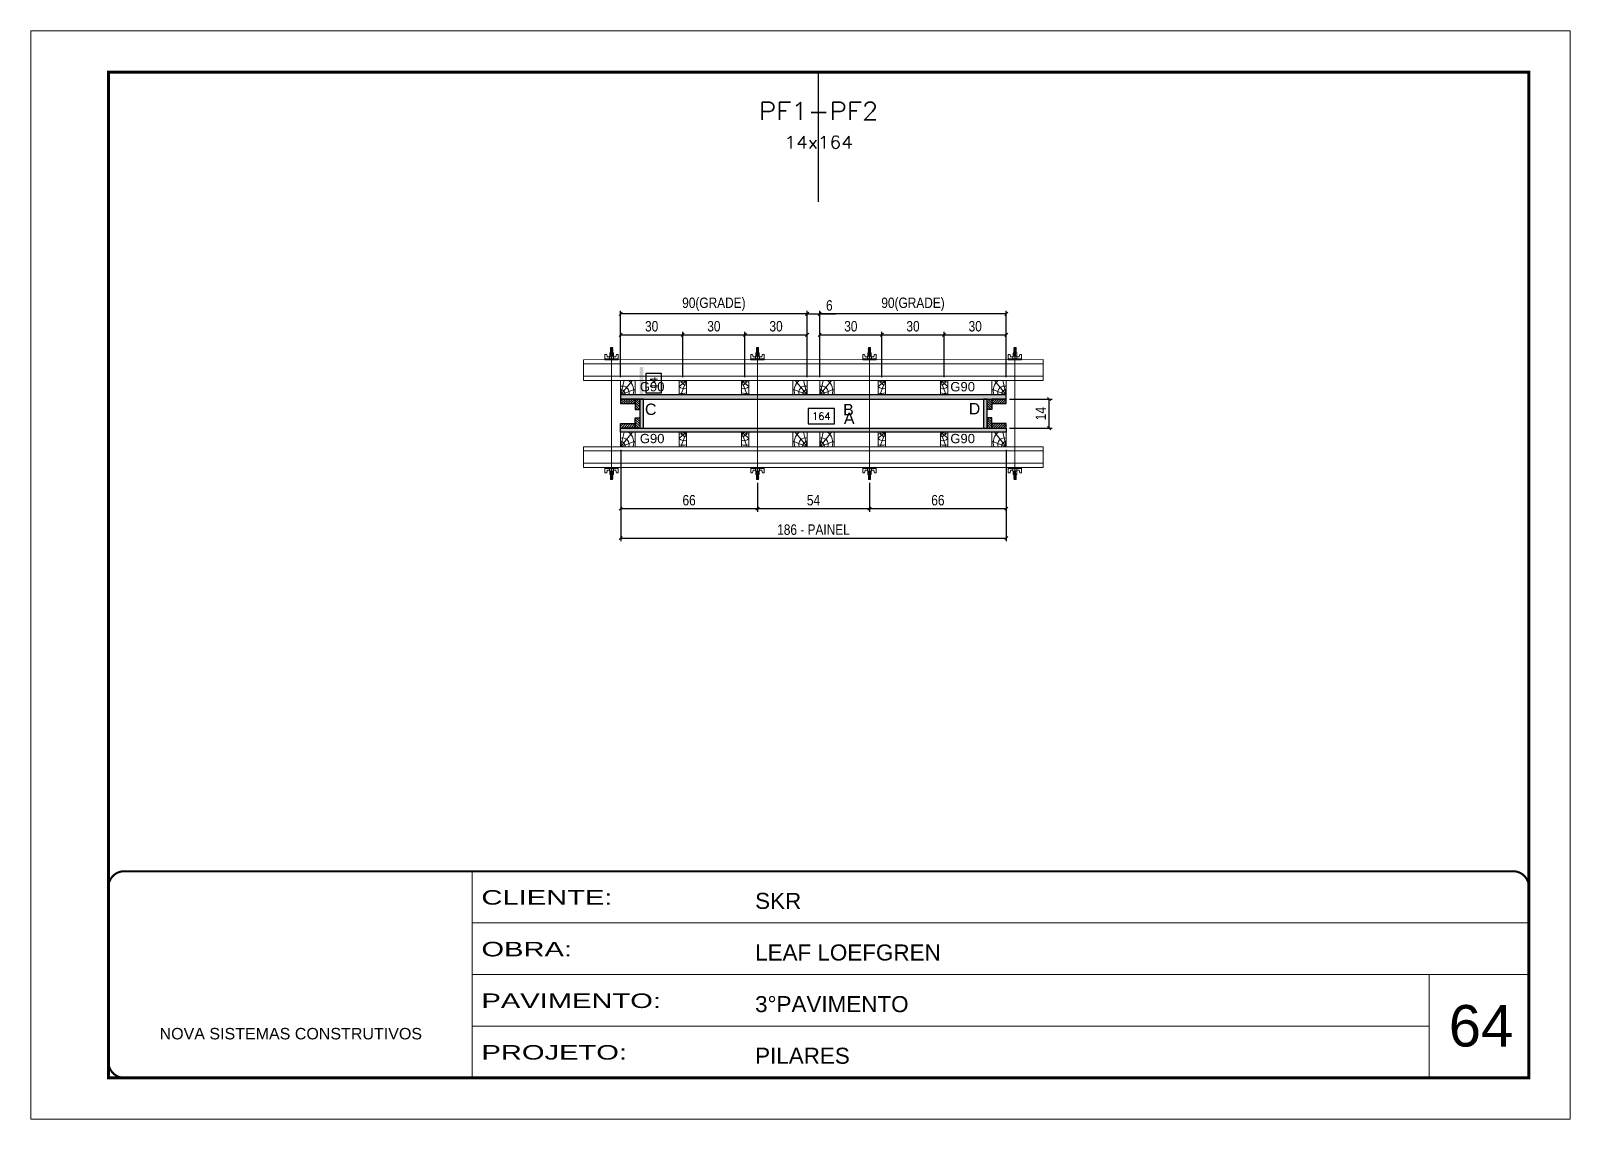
# Model space of a CAD drawing. Extents: x 14400 to 27878, y -21631 to 6985.
# Drawn here: x 19168 to 20653, y -11294 to -10244 of the extents above; entities that cross this region are included whole.
import ezdxf
from ezdxf.enums import TextEntityAlignment as Align

# ---------------------------------------------------------------- set-up
doc = ezdxf.new("R2010")
doc.units = 0
for name, pattern in [('CONTINUO', [0]), ('DASHED', [0.75, 0.5, -0.25]), ('HIDDEN', [0.375, 0.25, -0.125])]:
    doc.linetypes.add(name, pattern=pattern)
for name, color, linetype, lineweight in [('CARIMBO', 255, 'Continuous', 9), ('Folhas', 255, 'Continuous', 9), ('Hachura', 251, 'Continuous', 9), ('Madeira', 126, 'Continuous', 18), ('Perfil Metálico', 224, 'Continuous', 18), ('SARRAFO DE PRESSAO', 251, 'DASHED', 9), ('Texto Seção', 7, 'Continuous', 15)]:
    doc.layers.add(name, color=color, linetype=linetype, lineweight=lineweight)
for name, color, linetype in [('CHAPA', 1, 'Continuous'), ('COTA', 241, 'Continuous'), ('MEIO_PONT', 93, 'Continuous'), ('SARRAFO', 251, 'Continuous'), ('Texto de Titulo', 7, 'Continuous'), ('Texto Qtd Sarr', 242, 'Continuous'), ('TEXTO_GERAL', 7, 'Continuous')]:
    doc.layers.add(name, color=color, linetype=linetype)
doc.styles.add('ARIAL', font='arial.ttf')
doc.styles.add('COTA TECNICA 2X', font='techl___.ttf', dxfattribs={"height": 10})
doc.styles.add('ROMANS', font='romans.shx')
doc.styles.add('SANSSERIF', font='sas_____.pfb')
doc.styles.add('Tecnologia', font='')
doc.styles.get('Tecnologia').set_extended_font_data('Forgotten Futurist')
doc.dimstyles.new('SECAO PILAR', dxfattribs={"dimtxt": 10, "dimasz": 3, "dimexe": 3, "dimexo": 3, "dimgap": 3, "dimtad": 1, "dimdec": 1, "dimlfac": 0.5, "dimzin": 12, "dimdsep": 46, "dimtxsty": 'COTA TECNICA 2X', "dimblk1": 'OBLIQUE', "dimblk2": 'OBLIQUE', "dimsah": 1, "dimcen": 0.9, "dimclrd": 256, "dimclre": 256, "dimclrt": 256, "dimadec": 1, "dimazin": 3, "dimtfac": 1, "dimtdec": 1, "dimtmove": 0, "dimatfit": 3, "dimfxl": 1, "dimtolj": 1, "dimtzin": 12, "dimarcsym": 0})
doc.dimstyles.new('SECÇÃO 2', dxfattribs={"dimtxt": 7, "dimasz": 6, "dimexe": 0.18, "dimexo": 2, "dimgap": -4, "dimtad": 3, "dimdec": 1, "dimlfac": 0.5, "dimzin": 12, "dimdsep": 46, "dimtxsty": 'ROMANS', "dimblk": 'ARCHTICK', "dimcen": 0.09, "dimse1": 1, "dimse2": 1, "dimsd1": 1, "dimsd2": 1, "dimclrd": 180, "dimclre": 5, "dimclrt": 1, "dimadec": 0, "dimazin": 3, "dimtfac": 1, "dimtdec": 1, "dimtofl": 0, "dimtmove": 0, "dimatfit": 3, "dimldrblk": 'ARCHTICK', "dimfxl": 1, "dimtolj": 1, "dimtzin": 0, "dimarcsym": 0})
pattern_1 = [(315, (42647.2754, -20102.1115), (1.12253202, 1.12253202), [])]
pattern_2 = [(315, (42647.2754, -20080.1115), (1.12253202, 1.12253202), [])]

msp = doc.modelspace()

# ---------------------------------------------------------------- texts
at = {"layer": 'CARIMBO', "style": 'ARIAL'}
msp.add_text('64', height=40, dxfattribs=at).set_placement((20536.33, -11223.76))
at = {"layer": 'TEXTO_GERAL', "color": 0, "linetype": 'Continuous', "style": 'SANSSERIF'}
for p in [(19755.97, -10587.26), (20055.5, -10587.26), (19755.97, -10637.26), (20055.5, -10637.26)]:
    msp.add_text('G90', height=9, dxfattribs=at).set_placement(p, align=Align.MIDDLE_LEFT)
at = {"layer": 'TEXTO_GERAL', "style": 'ARIAL'}
for s, p in [('C', (19766.48, -10609.02)), ('A', (19957.98, -10617.64)), ('B', (19957.23, -10609.41)), ('D', (20078.83, -10608.44))]:
    msp.add_text(s, height=11, dxfattribs=at).set_placement(p, align=Align.MIDDLE_CENTER)

# ---------------------------------------------------------------- blocks, each defined once
blk = doc.blocks.new('9999999999')
at = {"color": 30, "linetype": 'CONTINUO'}
for p, q in [((98564.6, 34230.2), (98564.6, 34429.4)), ((98564.6, 34379.6), (99584, 34379.6)), ((98564.6, 34329.8), (99488, 34329.8)), ((99584, 34329.8), (99488, 34329.8)), ((99488, 34329.8), (99488, 34230.2)), ((98564.6, 34280), (99488, 34280))]:
    blk.add_line(p, q, dxfattribs=at)
at = {"color": 30, "linetype": 'CONTINUO', "const_width": 2}
blk.add_lwpolyline([(99584, 34230.2), (99584, 34414.4, 0.414214), (99569, 34429.4), (98229, 34429.4, 0.414214), (98214, 34414.4), (98214, 34245.2, 0.414214), (98229, 34230.2), (99584, 34230.2)], format="xyb", dxfattribs=at)
at = {"layer": 'Folhas'}
blk.add_lwpolyline([(98139, 34190.2), (99624, 34190.2), (99624, 35240.2), (98139, 35240.2)], close=True, dxfattribs=at)
at = {"layer": 'Folhas', "color": 30, "const_width": 3}
blk.add_lwpolyline([(98214, 34230.2), (99584, 34230.2), (99584, 35200.2), (98214, 35200.2)], close=True, dxfattribs=at)
at = {"color": 7, "linetype": 'Continuous', "ltscale": 5, "style": 'ARIAL'}
for s, height, p in [('SKR', 15.48, (98837.7, 34393.1)), ('LEAF LOEFGREN', 15.483, (98837.7, 34343.3)), ('3°PAVIMENTO', 15.483, (98837.7, 34293.5)), ('NOVA SISTEMAS CONSTRUTIVOS', 11.059, (98263.2, 34267.2)), ('PILARES', 15.48, (98837.7, 34243.7))]:
    blk.add_text(s, height=height, dxfattribs=at).set_placement(p)
at = {"layer": 'Folhas', "color": 7, "style": 'Tecnologia', "width": 1.5}
for s, p in [('CLIENTE:', (98573.7, 34397.2)), ('OBRA:', (98573.7, 34347.3)), ('PAVIMENTO:', (98573.7, 34297.5)), ('PROJETO:', (98573.7, 34247.7))]:
    blk.add_text(s, height=14, dxfattribs=at).set_placement(p)
blk = doc.blocks.new('*D4439')
at = {"layer": 'COTA', "color": 180, "lineweight": -2, "transparency": 16777216}
for p, q in [((19776.9, -10574.5), (19761.9, -10574.5)), ((19761.9, -10574.5), (19761.9, -10593.2)), ((19776.9, -10593.2), (19776.9, -10574.5)), ((19761.9, -10593.2), (19776.9, -10593.2))]:
    blk.add_line(p, q, dxfattribs=at)
at = {"layer": 'Defpoints', "color": 0, "transparency": 16777216}
for p in [(19776.8, -10599.2), (19776.8, -10627.2), (19780.9, -10627.2)]:
    blk.add_point(p, dxfattribs=at)
at = {"layer": 'COTA', "color": 1, "transparency": 16777216, "insert": (19769.4, -10583.8), "char_height": 7, "attachment_point": 5, "rotation": 90, "style": 'ROMANS'}
blk.add_mtext('\\A1;14', dxfattribs=at)
blk = doc.blocks.new('_ArchTick')
at = {"color": 0, "linetype": 'ByBlock', "const_width": 0.15}
blk.add_lwpolyline([(-0.5, -0.5), (0.5, 0.5)], dxfattribs=at)
blk = doc.blocks.new('*D4440')
at = {"layer": 'COTA', "color": 180, "lineweight": -2, "transparency": 16777216}
for p, q in [((19943.7, -10608.2), (19918.4, -10608.2)), ((19918.4, -10608.2), (19918.4, -10623.2)), ((19943.7, -10623.2), (19943.7, -10608.2)), ((19918.4, -10623.2), (19943.7, -10623.2))]:
    blk.add_line(p, q, dxfattribs=at)
at = {"layer": 'Defpoints', "color": 0, "transparency": 16777216}
for p in [(19759.5, -10627.2), (20087.5, -10627.2), (20087.5, -10627.2)]:
    blk.add_point(p, dxfattribs=at)
at = {"layer": 'COTA', "color": 1, "transparency": 16777216, "insert": (19931, -10615.7), "char_height": 7, "attachment_point": 5, "style": 'ROMANS'}
blk.add_mtext('\\A1;164', dxfattribs=at)
blk = doc.blocks.new('_Oblique')
at = {"color": 0, "linetype": 'ByBlock', "lineweight": -2}
blk.add_line((-0.5, -0.5), (0.5, 0.5), dxfattribs=at)
blk = doc.blocks.new('*D4441')
at = {"layer": 'COTA', "lineweight": -2, "transparency": 16777216}
for p, q in [((19737.5, -10648.2), (19737.5, -10736.3)), ((20109.5, -10648.1), (20109.5, -10736.3)), ((19737.5, -10733.3), (20109.5, -10733.3))]:
    blk.add_line(p, q, dxfattribs=at)
at = {"layer": 'Defpoints', "color": 0, "transparency": 16777216}
for p in [(19737.5, -10645.2), (20109.5, -10645.1), (20109.5, -10733.3)]:
    blk.add_point(p, dxfattribs=at)
at = {"layer": 'COTA', "lineweight": -2, "transparency": 16777216, "xscale": 3, "yscale": 3, "zscale": 3, "rotation": 180}
blk.add_blockref('_Oblique', (19737.5, -10733.3), dxfattribs=at)
at = {"layer": 'COTA', "lineweight": -2, "transparency": 16777216, "xscale": 3, "yscale": 3, "zscale": 3}
blk.add_blockref('_Oblique', (20109.5, -10733.3), dxfattribs=at)
at = {"layer": 'COTA', "transparency": 16777216, "insert": (19923.5, -10725.2), "char_height": 10, "attachment_point": 5, "style": 'COTA TECNICA 2X'}
blk.add_mtext('\\A1;186 - PAINEL', dxfattribs=at)
blk = doc.blocks.new('*D4442')
at = {"layer": 'COTA', "lineweight": -2, "transparency": 16777216}
for p, q in [((19737.5, -10648.2), (19737.5, -10707.9)), ((19869.5, -10679.9), (19869.5, -10707.9)), ((19737.5, -10704.9), (19869.5, -10704.9))]:
    blk.add_line(p, q, dxfattribs=at)
at = {"layer": 'Defpoints', "color": 0, "transparency": 16777216}
for p in [(19737.5, -10645.2), (19869.5, -10676.9), (19869.5, -10704.9)]:
    blk.add_point(p, dxfattribs=at)
at = {"layer": 'COTA', "lineweight": -2, "transparency": 16777216, "xscale": 3, "yscale": 3, "zscale": 3, "rotation": 180}
blk.add_blockref('_Oblique', (19737.5, -10704.9), dxfattribs=at)
at = {"layer": 'COTA', "lineweight": -2, "transparency": 16777216, "xscale": 3, "yscale": 3, "zscale": 3}
blk.add_blockref('_Oblique', (19869.5, -10704.9), dxfattribs=at)
at = {"layer": 'COTA', "transparency": 16777216, "insert": (19803.5, -10696.8), "char_height": 10, "attachment_point": 5, "style": 'COTA TECNICA 2X'}
blk.add_mtext('\\A1;66', dxfattribs=at)
blk = doc.blocks.new('*D4443')
at = {"layer": 'COTA', "lineweight": -2, "transparency": 16777216}
for p, q in [((20109.5, -10648.2), (20109.5, -10707.9)), ((19977.5, -10679.9), (19977.5, -10707.9)), ((19977.5, -10704.9), (20109.5, -10704.9))]:
    blk.add_line(p, q, dxfattribs=at)
at = {"layer": 'Defpoints', "color": 0, "transparency": 16777216}
for p in [(20109.5, -10645.2), (19977.5, -10676.9), (20109.5, -10704.9)]:
    blk.add_point(p, dxfattribs=at)
at = {"layer": 'COTA', "lineweight": -2, "transparency": 16777216, "xscale": 3, "yscale": 3, "zscale": 3, "rotation": 180}
blk.add_blockref('_Oblique', (19977.5, -10704.9), dxfattribs=at)
at = {"layer": 'COTA', "lineweight": -2, "transparency": 16777216, "xscale": 3, "yscale": 3, "zscale": 3}
blk.add_blockref('_Oblique', (20109.5, -10704.9), dxfattribs=at)
at = {"layer": 'COTA', "transparency": 16777216, "insert": (20043.5, -10696.8), "char_height": 10, "attachment_point": 5, "style": 'COTA TECNICA 2X'}
blk.add_mtext('\\A1;66', dxfattribs=at)
blk = doc.blocks.new('C')
at = {"layer": 'Hachura', "color": 0}
for p, q in [((0, 3.22), (0, -3.22)), ((0.45, 3.22), (0, 3.22)), ((0.46, 3.16), (0, 3.16)), ((0.46, 3.05), (0, 3.05)), ((0.46, 2.88), (0, 2.88)), ((0, 2.75), (0, -1.16)), ((0.46, 2.65), (0, 2.65)), ((0.46, 2.23), (0, 2.23)), ((0.46, 1.51), (0, 1.51)), ((0.39, 0.49), (0.17, 0.49)), ((0.45, -3.23), (0.45, 3.22)), ((0.45, 3.22), (2.58, 3.22)), ((1.74, 0.97), (0.45, 0.97)), ((1.45, 0.1), (0.45, 0.1)), ((1.35, 1.94), (1.35, 0.96)), ((2.58, 2.39), (1.47, 2.09)), ((1.74, -0.97), (1.74, 0.97)), ((1.74, 0.97), (1.74, 0.84)), ((1.74, 0.97), (1.74, 0.84)), ((1.74, 0.84), (3.35, 0.84)), ((3.35, 0.45), (1.74, 0.45)), ((2.58, 3.22), (2.58, 2.39)), ((3.32, 0.84), (3.32, -0.84)), ((3.35, 0.84), (3.35, -0.84)), ((3.68, 0.45), (3.35, 0.45)), ((3.84, -0.52), (3.35, 0.45)), ((3.35, 0.06), (3.67, -0.57)), ((3.68, 0.45), (4.16, -0.52)), ((3.72, 0.5), (4.25, -0.57)), ((4.37, -0.55), (3.83, 0.53)), ((4.15, 0.45), (3.93, 0.45)), ((4.42, -0.52), (3.93, 0.45)), ((4.15, 0.45), (4.26, 0.45)), ((4.26, 0.45), (4.74, -0.52)), ((4.3, 0.5), (4.83, -0.57)), ((4.95, -0.55), (4.41, 0.53)), ((4.51, 0.45), (4.84, 0.45)), ((5, -0.52), (4.51, 0.45)), ((4.84, 0.45), (5.32, -0.52)), ((4.88, 0.5), (5.41, -0.57)), ((5.53, -0.55), (4.99, 0.53)), ((5.58, -0.52), (5.09, 0.45)), ((5.42, 0.45), (5.09, 0.45)), ((5.58, -0.52), (5.09, 0.45)), ((5.42, 0.45), (5.74, -0.19)), ((5.46, 0.5), (5.74, -0.07)), ((5.74, 0.19), (5.57, 0.53)), ((5.74, 0.32), (5.68, 0.45)), ((5.68, 0.45), (5.74, 0.45)), ((5.74, 0.45), (5.9, 0.29)), ((5.74, 0.45), (5.74, -0.52)), ((5.9, -0.36), (5.9, 0.29)), ((0.45, 0), (0, 0)), ((0.46, -1.52), (0, -1.52)), ((0.46, -2.23), (0, -2.23)), ((0.46, -2.65), (0, -2.65)), ((0.46, -2.88), (0, -2.88)), ((0.46, -3.05), (0, -3.05)), ((0.46, -3.16), (0, -3.16)), ((0, -3.22), (2.57, -3.22)), ((0.08, -0.48), (0.29, -0.48)), ((0.29, -0.48), (0.4, -0.48)), ((0.45, 0), (0.45, -0.97)), ((0.45, -0.16), (1.45, -0.16)), ((0.45, -0.65), (0.45, -0.32)), ((0.45, -3.23), (0.45, -0.65)), ((0.45, -0.97), (1.74, -0.97)), ((1.35, -1.94), (1.35, -0.97)), ((2.58, -2.39), (1.47, -2.1)), ((3.35, -0.32), (1.74, -0.32)), ((3.35, -0.84), (1.74, -0.84)), ((2.58, -3.23), (2.58, -2.39)), ((3.35, -0.07), (3.58, -0.52)), ((3.35, -0.52), (3.58, -0.52)), ((3.84, -0.52), (4.16, -0.52)), ((4.42, -0.52), (4.74, -0.52)), ((4.63, -0.52), (4.74, -0.52)), ((5, -0.52), (5.32, -0.52)), ((5.58, -0.52), (5.74, -0.52)), ((5.74, -0.52), (5.9, -0.36)), ((5.74, -0.52), (5.74, -0.52))]:
    blk.add_line(p, q, dxfattribs=at)
for centre, radius, start, end in [((1.52, 1.94), 0.161, 104.74356, 180), ((1.44, -0.03), 0.129, 272.69497, 87.30503), ((3.81, 0.39), 0.143, 25.56881, 154.43119), ((4.39, 0.39), 0.143, 25.56881, 154.43119), ((4.97, 0.39), 0.143, 25.56881, 154.43119), ((5.55, 0.39), 0.143, 25.56881, 154.43119), ((0.17, -0.37), 0.174, 221.74404, 317.85924), ((1.52, -1.94), 0.161, 180, 255.25644), ((3.71, -0.4), 0.174, 222.14076, 318.25596), ((4.29, -0.4), 0.174, 222.14076, 318.25596), ((4.87, -0.4), 0.174, 222.14076, 318.25596), ((5.45, -0.4), 0.174, 222.14076, 318.25596), ((5.61, -0.4), 0.174, 317.85924, 318.25596)]:
    blk.add_arc(centre, radius, start, end, dxfattribs=at)
blk = doc.blocks.new('*D4444')
at = {"layer": 'COTA', "lineweight": -2, "transparency": 16777216}
for p, q in [((19869.5, -10679.9), (19869.5, -10707.9)), ((19977.5, -10679.9), (19977.5, -10707.9)), ((19869.5, -10704.9), (19977.5, -10704.9))]:
    blk.add_line(p, q, dxfattribs=at)
at = {"layer": 'Defpoints', "color": 0, "transparency": 16777216}
for p in [(19869.5, -10676.9), (19977.5, -10676.9), (19977.5, -10704.9)]:
    blk.add_point(p, dxfattribs=at)
at = {"layer": 'COTA', "lineweight": -2, "transparency": 16777216, "xscale": 3, "yscale": 3, "zscale": 3, "rotation": 180}
blk.add_blockref('_Oblique', (19869.5, -10704.9), dxfattribs=at)
at = {"layer": 'COTA', "lineweight": -2, "transparency": 16777216, "xscale": 3, "yscale": 3, "zscale": 3}
blk.add_blockref('_Oblique', (19977.5, -10704.9), dxfattribs=at)
at = {"layer": 'COTA', "transparency": 16777216, "insert": (19923.5, -10696.8), "char_height": 10, "attachment_point": 5, "style": 'COTA TECNICA 2X'}
blk.add_mtext('\\A1;54', dxfattribs=at)
blk = doc.blocks.new('*D4445')
at = {"layer": 'COTA', "lineweight": -2, "transparency": 16777216}
for p, q in [((19929.5, -10578.2), (19929.5, -10534.2)), ((19929.5, -10537.2), (19989.5, -10537.2)), ((19989.5, -10578.2), (19989.5, -10534.2))]:
    blk.add_line(p, q, dxfattribs=at)
at = {"layer": 'Defpoints', "color": 0, "transparency": 16777216}
for p in [(19989.5, -10537.2), (19929.5, -10581.2), (19989.5, -10581.2)]:
    blk.add_point(p, dxfattribs=at)
at = {"layer": 'COTA', "lineweight": -2, "transparency": 16777216, "xscale": 3, "yscale": 3, "zscale": 3, "rotation": 180}
blk.add_blockref('_Oblique', (19929.5, -10537.2), dxfattribs=at)
at = {"layer": 'COTA', "lineweight": -2, "transparency": 16777216, "xscale": 3, "yscale": 3, "zscale": 3}
blk.add_blockref('_Oblique', (19989.5, -10537.2), dxfattribs=at)
at = {"layer": 'COTA', "transparency": 16777216, "insert": (19959.5, -10529), "char_height": 10, "attachment_point": 5, "style": 'COTA TECNICA 2X'}
blk.add_mtext('\\A1;30', dxfattribs=at)
blk = doc.blocks.new('*D4446')
at = {"layer": 'COTA', "lineweight": -2, "transparency": 16777216}
for p, q in [((19989.5, -10578.2), (19989.5, -10534.2)), ((19989.5, -10537.2), (20049.5, -10537.2)), ((20049.5, -10578.2), (20049.5, -10534.2))]:
    blk.add_line(p, q, dxfattribs=at)
at = {"layer": 'Defpoints', "color": 0, "transparency": 16777216}
for p in [(20049.5, -10537.2), (19989.5, -10581.2), (20049.5, -10581.2)]:
    blk.add_point(p, dxfattribs=at)
at = {"layer": 'COTA', "lineweight": -2, "transparency": 16777216, "xscale": 3, "yscale": 3, "zscale": 3, "rotation": 180}
blk.add_blockref('_Oblique', (19989.5, -10537.2), dxfattribs=at)
at = {"layer": 'COTA', "lineweight": -2, "transparency": 16777216, "xscale": 3, "yscale": 3, "zscale": 3}
blk.add_blockref('_Oblique', (20049.5, -10537.2), dxfattribs=at)
at = {"layer": 'COTA', "transparency": 16777216, "insert": (20019.5, -10529), "char_height": 10, "attachment_point": 5, "style": 'COTA TECNICA 2X'}
blk.add_mtext('\\A1;30', dxfattribs=at)
blk = doc.blocks.new('*D4447')
at = {"layer": 'COTA', "lineweight": -2, "transparency": 16777216}
for p, q in [((20049.5, -10578.2), (20049.5, -10534.2)), ((20049.5, -10537.2), (20109.5, -10537.2)), ((20109.5, -10578.2), (20109.5, -10534.2))]:
    blk.add_line(p, q, dxfattribs=at)
at = {"layer": 'Defpoints', "color": 0, "transparency": 16777216}
for p in [(20109.5, -10537.2), (20049.5, -10581.2), (20109.5, -10581.2)]:
    blk.add_point(p, dxfattribs=at)
at = {"layer": 'COTA', "lineweight": -2, "transparency": 16777216, "xscale": 3, "yscale": 3, "zscale": 3, "rotation": 180}
blk.add_blockref('_Oblique', (20049.5, -10537.2), dxfattribs=at)
at = {"layer": 'COTA', "lineweight": -2, "transparency": 16777216, "xscale": 3, "yscale": 3, "zscale": 3}
blk.add_blockref('_Oblique', (20109.5, -10537.2), dxfattribs=at)
at = {"layer": 'COTA', "transparency": 16777216, "insert": (20079.5, -10529), "char_height": 10, "attachment_point": 5, "style": 'COTA TECNICA 2X'}
blk.add_mtext('\\A1;30', dxfattribs=at)
blk = doc.blocks.new('*D4448')
at = {"layer": 'COTA', "lineweight": -2, "transparency": 16777216}
for p, q in [((19929.5, -10578.2), (19929.5, -10514)), ((20109.5, -10517), (19929.5, -10517)), ((20109.5, -10578.2), (20109.5, -10514))]:
    blk.add_line(p, q, dxfattribs=at)
at = {"layer": 'Defpoints', "color": 0, "transparency": 16777216}
for p in [(19929.5, -10517), (19929.5, -10581.2), (20109.5, -10581.2)]:
    blk.add_point(p, dxfattribs=at)
at = {"layer": 'COTA', "lineweight": -2, "transparency": 16777216, "xscale": 3, "yscale": 3, "zscale": 3, "rotation": 180}
blk.add_blockref('_Oblique', (19929.5, -10517), dxfattribs=at)
at = {"layer": 'COTA', "lineweight": -2, "transparency": 16777216, "xscale": 3, "yscale": 3, "zscale": 3}
blk.add_blockref('_Oblique', (20109.5, -10517), dxfattribs=at)
at = {"layer": 'COTA', "transparency": 16777216, "insert": (20019.5, -10507.8), "char_height": 10, "attachment_point": 5, "style": 'COTA TECNICA 2X'}
blk.add_mtext('\\A1;90(GRADE)', dxfattribs=at)
blk = doc.blocks.new('*D4449')
at = {"layer": 'COTA', "lineweight": -2, "transparency": 16777216}
for p, q in [((20112.5, -10599.2), (20153.8, -10599.2)), ((20150.8, -10627.2), (20150.8, -10599.2)), ((20112.5, -10627.2), (20153.8, -10627.2))]:
    blk.add_line(p, q, dxfattribs=at)
at = {"layer": 'Defpoints', "color": 0, "transparency": 16777216}
for p in [(20109.5, -10599.2), (20150.8, -10599.2), (20109.5, -10627.2)]:
    blk.add_point(p, dxfattribs=at)
at = {"layer": 'COTA', "lineweight": -2, "transparency": 16777216, "xscale": 3, "yscale": 3, "zscale": 3}
for p, rotation in [((20150.8, -10599.2), 90), ((20150.8, -10627.2), 270)]:
    blk.add_blockref('_Oblique', p, dxfattribs=dict(at, rotation=rotation))
at = {"layer": 'COTA', "transparency": 16777216, "insert": (20142.7, -10613.2), "char_height": 10, "attachment_point": 5, "rotation": 90, "style": 'COTA TECNICA 2X'}
blk.add_mtext('\\A1;14', dxfattribs=at)
blk = doc.blocks.new('PONTALETE')
at = {"layer": 'Madeira'}
for q in [(2.71, 7), (7, 5.76), (7, 1.74)]:
    blk.add_line((0, 0), q, dxfattribs=at)
blk.add_lwpolyline([(0, 0), (7, 0), (7, 7), (0, 7)], close=True, dxfattribs=at)
for centre, radius, start, end in [((2.04, 0.06), 6.23, 37.28179, 109.09128), ((1.09, 0.9), 3.19, 343.60304, 109.98471), ((-0.21, -0.78), 3.09, 14.63219, 86.0383)]:
    blk.add_arc(centre, radius, start, end, dxfattribs=at)
blk = doc.blocks.new('MEIO PONTALETE')
at = {"layer": 'Madeira'}
for q in [(2.71, 7), (3.5, 2.88), (3.5, 0.87)]:
    blk.add_line((0, 0), q, dxfattribs=at)
blk.add_lwpolyline([(0, 0), (3.5, 0), (3.5, 7), (0, 7)], close=True, dxfattribs=at)
for centre, radius, start, end in [((2.04, 0.06), 6.23, 76.44987, 109.09128), ((1.09, 0.9), 3.19, 40.90626, 109.98471), ((-0.21, -0.78), 3.09, 14.63219, 86.0383)]:
    blk.add_arc(centre, radius, start, end, dxfattribs=at)
blk = doc.blocks.new('*D4450')
at = {"layer": 'COTA', "lineweight": -2, "transparency": 16777216}
for p, q in [((19737.4, -10578.2), (19737.4, -10534.2)), ((19737.4, -10537.2), (19797.4, -10537.2)), ((19797.4, -10578.2), (19797.4, -10534.2))]:
    blk.add_line(p, q, dxfattribs=at)
at = {"layer": 'Defpoints', "color": 0, "transparency": 16777216}
for p in [(19797.4, -10537.2), (19737.4, -10581.2), (19797.4, -10581.2)]:
    blk.add_point(p, dxfattribs=at)
at = {"layer": 'COTA', "lineweight": -2, "transparency": 16777216, "xscale": 3, "yscale": 3, "zscale": 3, "rotation": 180}
blk.add_blockref('_Oblique', (19737.4, -10537.2), dxfattribs=at)
at = {"layer": 'COTA', "lineweight": -2, "transparency": 16777216, "xscale": 3, "yscale": 3, "zscale": 3}
blk.add_blockref('_Oblique', (19797.4, -10537.2), dxfattribs=at)
at = {"layer": 'COTA', "transparency": 16777216, "insert": (19767.4, -10529), "char_height": 10, "attachment_point": 5, "style": 'COTA TECNICA 2X'}
blk.add_mtext('\\A1;30', dxfattribs=at)
blk = doc.blocks.new('*D4451')
at = {"layer": 'COTA', "lineweight": -2, "transparency": 16777216}
for p, q in [((19797.4, -10578.2), (19797.4, -10534.2)), ((19797.4, -10537.2), (19857.4, -10537.2)), ((19857.4, -10578.2), (19857.4, -10534.2))]:
    blk.add_line(p, q, dxfattribs=at)
at = {"layer": 'Defpoints', "color": 0, "transparency": 16777216}
for p in [(19857.4, -10537.2), (19797.4, -10581.2), (19857.4, -10581.2)]:
    blk.add_point(p, dxfattribs=at)
at = {"layer": 'COTA', "lineweight": -2, "transparency": 16777216, "xscale": 3, "yscale": 3, "zscale": 3, "rotation": 180}
blk.add_blockref('_Oblique', (19797.4, -10537.2), dxfattribs=at)
at = {"layer": 'COTA', "lineweight": -2, "transparency": 16777216, "xscale": 3, "yscale": 3, "zscale": 3}
blk.add_blockref('_Oblique', (19857.4, -10537.2), dxfattribs=at)
at = {"layer": 'COTA', "transparency": 16777216, "insert": (19827.4, -10529), "char_height": 10, "attachment_point": 5, "style": 'COTA TECNICA 2X'}
blk.add_mtext('\\A1;30', dxfattribs=at)
blk = doc.blocks.new('*D4452')
at = {"layer": 'COTA', "lineweight": -2, "transparency": 16777216}
for p, q in [((19857.4, -10578.2), (19857.4, -10534.2)), ((19857.4, -10537.2), (19917.4, -10537.2)), ((19917.4, -10578.2), (19917.4, -10534.2))]:
    blk.add_line(p, q, dxfattribs=at)
at = {"layer": 'Defpoints', "color": 0, "transparency": 16777216}
for p in [(19917.4, -10537.2), (19857.4, -10581.2), (19917.4, -10581.2)]:
    blk.add_point(p, dxfattribs=at)
at = {"layer": 'COTA', "lineweight": -2, "transparency": 16777216, "xscale": 3, "yscale": 3, "zscale": 3, "rotation": 180}
blk.add_blockref('_Oblique', (19857.4, -10537.2), dxfattribs=at)
at = {"layer": 'COTA', "lineweight": -2, "transparency": 16777216, "xscale": 3, "yscale": 3, "zscale": 3}
blk.add_blockref('_Oblique', (19917.4, -10537.2), dxfattribs=at)
at = {"layer": 'COTA', "transparency": 16777216, "insert": (19887.4, -10529), "char_height": 10, "attachment_point": 5, "style": 'COTA TECNICA 2X'}
blk.add_mtext('\\A1;30', dxfattribs=at)
blk = doc.blocks.new('*D4453')
at = {"layer": 'COTA', "lineweight": -2, "transparency": 16777216}
for p, q in [((19737.4, -10578.2), (19737.4, -10514)), ((19917.4, -10517), (19737.4, -10517)), ((19917.4, -10578.2), (19917.4, -10514))]:
    blk.add_line(p, q, dxfattribs=at)
at = {"layer": 'Defpoints', "color": 0, "transparency": 16777216}
for p in [(19737.4, -10517), (19737.4, -10581.2), (19917.4, -10581.2)]:
    blk.add_point(p, dxfattribs=at)
at = {"layer": 'COTA', "lineweight": -2, "transparency": 16777216, "xscale": 3, "yscale": 3, "zscale": 3, "rotation": 180}
blk.add_blockref('_Oblique', (19737.4, -10517), dxfattribs=at)
at = {"layer": 'COTA', "lineweight": -2, "transparency": 16777216, "xscale": 3, "yscale": 3, "zscale": 3}
blk.add_blockref('_Oblique', (19917.4, -10517), dxfattribs=at)
at = {"layer": 'COTA', "transparency": 16777216, "insert": (19827.4, -10507.8), "char_height": 10, "attachment_point": 5, "style": 'COTA TECNICA 2X'}
blk.add_mtext('\\A1;90(GRADE)', dxfattribs=at)
blk = doc.blocks.new('*D4454')
at = {"layer": 'COTA', "lineweight": -2, "transparency": 16777216}
for p, q in [((19917.5, -10578.2), (19917.5, -10514)), ((19917.5, -10517), (19929.5, -10517)), ((19929.5, -10578.2), (19929.5, -10514)), ((19929.5, -10517), (19945.1, -10517))]:
    blk.add_line(p, q, dxfattribs=at)
at = {"layer": 'Defpoints', "color": 0, "transparency": 16777216}
for p in [(19929.5, -10517), (19917.5, -10581.2), (19929.5, -10581.2)]:
    blk.add_point(p, dxfattribs=at)
at = {"layer": 'COTA', "lineweight": -2, "transparency": 16777216, "xscale": 3, "yscale": 3, "zscale": 3, "rotation": 180}
blk.add_blockref('_Oblique', (19917.5, -10517), dxfattribs=at)
at = {"layer": 'COTA', "lineweight": -2, "transparency": 16777216, "xscale": 3, "yscale": 3, "zscale": 3}
blk.add_blockref('_Oblique', (19929.5, -10517), dxfattribs=at)
at = {"layer": 'COTA', "transparency": 16777216, "insert": (19938.8, -10508.9), "char_height": 10, "attachment_point": 5, "style": 'COTA TECNICA 2X'}
blk.add_mtext('\\A1;6', dxfattribs=at)
blk = doc.blocks.new('titulo1')
at = {"layer": 'Defpoints', "color": 252, "linetype": 'HIDDEN', "ltscale": 2}
blk.add_line((0, 0), (0, 125), dxfattribs=at)
at = {"layer": 'Defpoints', "style": 'ROMANS', "oblique": 15}
blk.add_attdef('FOLHA', text='', height=10, dxfattribs=at).set_placement((0, 15.6), align=Align.MIDDLE_CENTER)
at = {"layer": 'Texto Qtd Sarr', "color": 3, "style": 'ROMANS', "oblique": 15}
for tag, height, p in [('TITULO', 17, (0, 71.4)), ('SEÇÃO', 12, (0, 41.5))]:
    blk.add_attdef(tag, text='', height=height, dxfattribs=at).set_placement(p, align=Align.MIDDLE_CENTER)

# ---------------------------------------------------------------- dimensions: what is measured, and where the dimension line sits
at = {"layer": 'COTA'}
for base, p1, p2, text, picture, middle in [((19737.45, -10517.04), (19917.44, -10581.16), (19737.45, -10581.16), '<>(GRADE)', '*D4453', (19827.44, -10507.82)), ((19929.47, -10517.04), (20109.46, -10581.16), (19929.47, -10581.16), '<>(GRADE)', '*D4448', (20019.47, -10507.82)), ((20109.47, -10733.32), (19737.47, -10645.15), (20109.47, -10645.11), '<> - PAINEL', '*D4441', (19923.47, -10725.2))]:
    dim = msp.add_linear_dim(base=base, p1=p1, p2=p2, text=text, dimstyle='SECAO PILAR', dxfattribs=at)
    dim.commit()
    dim.dimension.update_dxf_attribs({"geometry": picture, "text_midpoint": middle})
for base, p1, p2, picture, middle in [((19929.47, -10517.04), (19917.47, -10581.19), (19929.47, -10581.19), '*D4454', (19938.8, -10508.94)), ((19797.45, -10537.23), (19737.45, -10581.16), (19797.45, -10581.16), '*D4450', (19767.45, -10529.01)), ((19857.45, -10537.23), (19797.45, -10581.16), (19857.45, -10581.16), '*D4451', (19827.45, -10529.01)), ((19917.45, -10537.23), (19857.45, -10581.16), (19917.45, -10581.16), '*D4452', (19887.45, -10529.01)), ((19989.47, -10537.23), (19929.47, -10581.16), (19989.47, -10581.16), '*D4445', (19959.47, -10529.01)), ((20049.47, -10537.23), (19989.47, -10581.16), (20049.47, -10581.16), '*D4446', (20019.47, -10529.01)), ((20109.47, -10537.23), (20049.47, -10581.16), (20109.47, -10581.16), '*D4447', (20079.47, -10529.01)), ((19869.54, -10704.9), (19737.47, -10645.16), (19869.54, -10676.93), '*D4442', (19803.5, -10696.79)), ((20109.47, -10704.9), (19977.54, -10676.93), (20109.47, -10645.16), '*D4443', (20043.5, -10696.79)), ((19977.54, -10704.9), (19869.54, -10676.93), (19977.54, -10676.93), '*D4444', (19923.54, -10696.79))]:
    dim = msp.add_linear_dim(base=base, p1=p1, p2=p2, dimstyle='SECAO PILAR', dxfattribs=at)
    dim.commit()
    dim.dimension.update_dxf_attribs({"geometry": picture, "text_midpoint": middle})
dim = msp.add_linear_dim(base=(19780.88, -10627.16), p1=(19776.79, -10599.16), p2=(19776.79, -10627.16), angle=270, dimstyle='SECÇÃO 2', dxfattribs=at)
dim.commit()
dim.dimension.update_dxf_attribs({"geometry": '*D4439', "text_midpoint": (19780.88, -10583.83), "dimtype": 160})
dim = msp.add_linear_dim(base=(20150.77, -10599.16), p1=(20109.47, -10627.16), p2=(20109.47, -10599.16), angle=90, dimstyle='SECAO PILAR', dxfattribs=at)
dim.commit()
dim.dimension.update_dxf_attribs({"geometry": '*D4449', "text_midpoint": (20142.69, -10613.16)})
dim = msp.add_linear_dim(base=(20087.47, -10627.16), p1=(19759.47, -10627.16), p2=(20087.47, -10627.16), dimstyle='SECÇÃO 2', dxfattribs=at)
dim.commit()
dim.dimension.update_dxf_attribs({"geometry": '*D4440', "text_midpoint": (19931.02, -10627.16), "dimtype": 160})

# ---------------------------------------------------------------- hatches: boundary and pattern name
at = {"layer": 'Hachura'}
h = msp.add_hatch(color=256, dxfattribs=at)
h.dxf.hatch_style = 1
h.paths.add_polyline_path([(19755.87, -10627.16), (19759.47, -10627.16), (19759.47, -10568.16), (19755.87, -10568.16)])
h = msp.add_hatch(color=256, dxfattribs=at)
h.dxf.hatch_style = 1
h.paths.add_polyline_path([(20109.47, -10599.16), (20109.47, -10595.16), (19737.47, -10595.16), (19737.47, -10599.16)])
h = msp.add_hatch(dxfattribs=at)
h.set_pattern_fill('ANSI31', color=256, scale=0.5, angle=180, style=0)
h.set_pattern_definition([(225, (10613.5154, -33528.5678), (1.12253202, -1.12253202), [])])
h.paths.add_polyline_path([(19751.47, -10599.16), (19751.47, -10603.56), (19737.47, -10603.56), (19737.47, -10599.16)])
h = msp.add_hatch(dxfattribs=at)
h.set_pattern_fill('ANSI31', color=256, scale=0.5, angle=270, style=0)
h.set_pattern_definition(pattern_1)
h.paths.add_polyline_path([(19751.47, -10609.16), (19755.87, -10609.16), (19755.87, -10599.16), (19751.47, -10599.16)])
h = msp.add_hatch(color=256, dxfattribs=at)
h.dxf.hatch_style = 1
h.paths.add_polyline_path([(20087.47, -10627.16), (20091.07, -10627.16), (20091.07, -10599.16), (20087.47, -10599.16)])
h = msp.add_hatch(dxfattribs=at)
h.set_pattern_fill('ANSI31', color=256, scale=0.5, angle=270, style=0)
h.set_pattern_definition(pattern_1)
h.paths.add_polyline_path([(20095.47, -10609.16), (20091.07, -10609.16), (20091.07, -10599.16), (20095.47, -10599.16)])
h = msp.add_hatch(dxfattribs=at)
h.set_pattern_fill('ANSI31', color=256, scale=0.5, angle=180, style=0)
h.set_pattern_definition([(225, (10971.5154, -33528.5678), (1.12253202, -1.12253202), [])])
h.paths.add_polyline_path([(20109.47, -10599.16), (20109.47, -10603.56), (20095.47, -10603.56), (20095.47, -10599.16)])
h = msp.add_hatch(dxfattribs=at)
h.set_pattern_fill('ANSI31', color=256, scale=0.5, angle=270, style=0)
h.set_pattern_definition(pattern_2)
h.paths.add_polyline_path([(19755.87, -10617.16), (19751.47, -10617.16), (19751.47, -10627.16), (19755.87, -10627.16)])
h = msp.add_hatch(dxfattribs=at)
h.set_pattern_fill('ANSI31', color=256, scale=0.5, angle=270, style=0)
h.set_pattern_definition(pattern_2)
h.paths.add_polyline_path([(20091.07, -10617.16), (20095.47, -10617.16), (20095.47, -10627.16), (20091.07, -10627.16)])
h = msp.add_hatch(dxfattribs=at)
h.set_pattern_fill('ANSI31', color=256, scale=0.5, angle=180, style=0)
h.set_pattern_definition([(225, (10613.5154, -33518.5678), (1.12253202, -1.12253202), [])])
h.paths.add_polyline_path([(19751.47, -10627.16), (19751.47, -10622.76), (19737.47, -10622.76), (19737.47, -10627.16)])
h = msp.add_hatch(color=256, dxfattribs=at)
h.dxf.hatch_style = 1
h.paths.add_polyline_path([(20109.47, -10627.16), (20109.47, -10631.16), (19737.47, -10631.16), (19737.47, -10627.16)])
h = msp.add_hatch(dxfattribs=at)
h.set_pattern_fill('ANSI31', color=256, scale=0.5, angle=180, style=0)
h.set_pattern_definition([(225, (10606.5154, -33518.5678), (1.12253202, -1.12253202), [])])
h.paths.add_polyline_path([(20095.47, -10627.16), (20095.47, -10622.76), (20109.47, -10622.76), (20109.47, -10627.16)])

# ---------------------------------------------------------------- linework, layer by layer
at = {"layer": 'CHAPA'}
for points in [[(20109.47, -10599.16), (20109.47, -10595.16), (19737.47, -10595.16), (19737.47, -10599.16)], [(19755.87, -10627.16), (19759.47, -10627.16), (19759.47, -10599.16), (19755.87, -10599.16)], [(20087.47, -10627.16), (20091.07, -10627.16), (20091.07, -10599.16), (20087.47, -10599.16)], [(20109.47, -10627.16), (20109.47, -10631.16), (19737.47, -10631.16), (19737.47, -10627.16)]]:
    msp.add_lwpolyline(points, close=True, dxfattribs=at)
at = {"layer": 'Hachura'}
for p, q in [((19728.78, -10675.93), (19728.78, -10554.19)), ((19869.47, -10675.93), (19869.47, -10554.19)), ((19977.47, -10675.93), (19977.47, -10554.19)), ((20117.86, -10675.93), (20117.86, -10554.19))]:
    msp.add_line(p, q, dxfattribs=at)
at = {"layer": 'Madeira'}
for points in [[(19737.47, -10595.16), (19737.47, -10581.16), (19917.47, -10581.16), (19917.47, -10595.16)], [(19929.47, -10595.16), (19929.47, -10581.16), (20109.47, -10581.16), (20109.47, -10595.16)], [(19737.47, -10645.16), (19737.47, -10631.16), (19917.47, -10631.16), (19917.47, -10645.16)], [(19929.47, -10645.16), (19929.47, -10631.16), (20109.47, -10631.16), (20109.47, -10645.16)]]:
    msp.add_lwpolyline(points, close=True, dxfattribs=at)
at = {"layer": 'Perfil Metálico'}
for p, q in [((20145.19, -10565.22), (19701.75, -10565.22)), ((20145.19, -10577.22), (19701.75, -10577.22)), ((20145.19, -10649.16), (19701.75, -10649.16)), ((20145.19, -10661.16), (19701.75, -10661.16))]:
    msp.add_line(p, q, dxfattribs=at)
for points in [[(20145.19, -10581.16), (20145.19, -10561.16), (19701.75, -10561.22), (19701.75, -10581.22)], [(19701.75, -10645.16), (19701.75, -10665.16), (20145.19, -10665.1), (20145.19, -10645.1)]]:
    msp.add_lwpolyline(points, close=True, dxfattribs=at)
at = {"layer": 'SARRAFO'}
for points in [[(19737.47, -10603.56), (19751.47, -10603.56), (19751.47, -10599.16), (19737.47, -10599.16)], [(19737.47, -10603.56), (19751.47, -10603.56), (19751.47, -10599.16), (19737.47, -10599.16)], [(19751.47, -10599.16), (19751.47, -10609.16), (19755.87, -10609.16), (19755.87, -10599.16)], [(19751.47, -10599.16), (19751.47, -10609.16), (19755.87, -10609.16), (19755.87, -10599.16)], [(20095.47, -10599.16), (20095.47, -10609.16), (20091.07, -10609.16), (20091.07, -10599.16)], [(20095.47, -10599.16), (20095.47, -10609.16), (20091.07, -10609.16), (20091.07, -10599.16)], [(20095.47, -10603.56), (20109.47, -10603.56), (20109.47, -10599.16), (20095.47, -10599.16)], [(20095.47, -10603.56), (20109.47, -10603.56), (20109.47, -10599.16), (20095.47, -10599.16)], [(19751.47, -10627.16), (19751.47, -10617.16), (19755.87, -10617.16), (19755.87, -10627.16)], [(19751.47, -10627.16), (19751.47, -10617.16), (19755.87, -10617.16), (19755.87, -10627.16)], [(20095.47, -10627.16), (20095.47, -10617.16), (20091.07, -10617.16), (20091.07, -10627.16)], [(20095.47, -10627.16), (20095.47, -10617.16), (20091.07, -10617.16), (20091.07, -10627.16)], [(19737.47, -10622.76), (19751.47, -10622.76), (19751.47, -10627.16), (19737.47, -10627.16)], [(19737.47, -10622.76), (19751.47, -10622.76), (19751.47, -10627.16), (19737.47, -10627.16)], [(20109.47, -10622.76), (20095.47, -10622.76), (20095.47, -10627.16), (20109.47, -10627.16)], [(20109.47, -10622.76), (20095.47, -10622.76), (20095.47, -10627.16), (20109.47, -10627.16)]]:
    msp.add_lwpolyline(points, close=True, dxfattribs=at)

# ---------------------------------------------------------------- block references
at = {"layer": 'Hachura', "linetype": 'Continuous', "yscale": 2, "zscale": 2}
for p, xscale, rotation in [((19728.79, -10561.19), -2, 270), ((19869.46, -10561.19), 2, 90.00000000000001), ((19977.46, -10561.19), 2, 90.00000000000001), ((20117.85, -10561.19), 2, 90.00000000000001), ((19728.78, -10665.13), 2, 270), ((19869.47, -10665.13), -2, 90), ((19977.47, -10665.13), -2, 90), ((20117.86, -10665.13), -2, 90)]:
    msp.add_blockref('C', p, dxfattribs=dict(at, xscale=xscale, rotation=rotation))
at = {"layer": 'MEIO_PONT'}
for name, p, xscale, yscale, zscale, rotation in [('PONTALETE', (19737.47, -10595.16), -2, 2, 2, 270), ('MEIO PONTALETE', (19800.97, -10581.16), 1.999999997962732, 1.999999997962732, 1.999999997962732, 180), ('MEIO PONTALETE', (19853.97, -10581.16), -1.999999997962732, 1.999999997962732, 1.999999997962732, 180), ('PONTALETE', (19917.47, -10595.16), 2, 2, 2, 89.99999999999997), ('PONTALETE', (19929.47, -10595.16), -2, 2, 2, 270), ('MEIO PONTALETE', (19992.97, -10581.16), 1.999999997962732, 1.999999997962732, 1.999999997962732, 180), ('MEIO PONTALETE', (20045.97, -10581.16), -1.999999997962732, 1.999999997962732, 1.999999997962732, 180), ('PONTALETE', (20109.47, -10595.16), 2, 2, 2, 89.99999999999997), ('PONTALETE', (19737.47, -10645.16), -2, 2, 2, 270), ('MEIO PONTALETE', (19800.97, -10631.16), 1.999999997962732, 1.999999997962732, 1.999999997962732, 180), ('MEIO PONTALETE', (19853.97, -10631.16), -1.999999997962732, 1.999999997962732, 1.999999997962732, 180), ('PONTALETE', (19917.47, -10645.16), 2, 2, 2, 89.99999999999997), ('PONTALETE', (19929.47, -10645.16), -2, 2, 2, 270), ('MEIO PONTALETE', (19992.97, -10631.16), 1.999999997962732, 1.999999997962732, 1.999999997962732, 180), ('MEIO PONTALETE', (20045.97, -10631.16), -1.999999997962732, 1.999999997962732, 1.999999997962732, 180), ('PONTALETE', (20109.47, -10645.16), 2, 2, 2, 89.99999999999997)]:
    msp.add_blockref(name, p, dxfattribs=dict(at, xscale=xscale, yscale=yscale, zscale=zscale, rotation=rotation))
at = {"layer": 'SARRAFO DE PRESSAO', "color": 6, "linetype": 'ByBlock'}
msp.add_blockref('9999999999', (-78970.51, -45484.1), dxfattribs=at)
at = {"layer": 'Texto Seção'}
ref = msp.add_blockref('titulo1', (19928.47, -10408.9), dxfattribs=at)
ref.add_attrib('TITULO', 'PF1-PF2', dxfattribs={"layer": 'Texto de Titulo', "color": 7, "height": 17, "style": 'ROMANS', "width": 1.1}).set_placement((19928.47, -10321.4), align=Align.MIDDLE_CENTER)
ref.add_attrib('SEÇÃO', '14x164', dxfattribs={"layer": 'Texto de Titulo', "color": 7, "height": 12, "style": 'ROMANS', "width": 1.1}).set_placement((19928.47, -10351.4), align=Align.MIDDLE_CENTER)

msp.set_redraw_order([(e.dxf.handle, doc.entitydb.next_handle()) for e in msp.query("TEXT MTEXT ATTDEF DIMENSION ARC_DIMENSION")])  # texts and dimensions are drawn at this point

doc.saveas('drawing.dxf')
